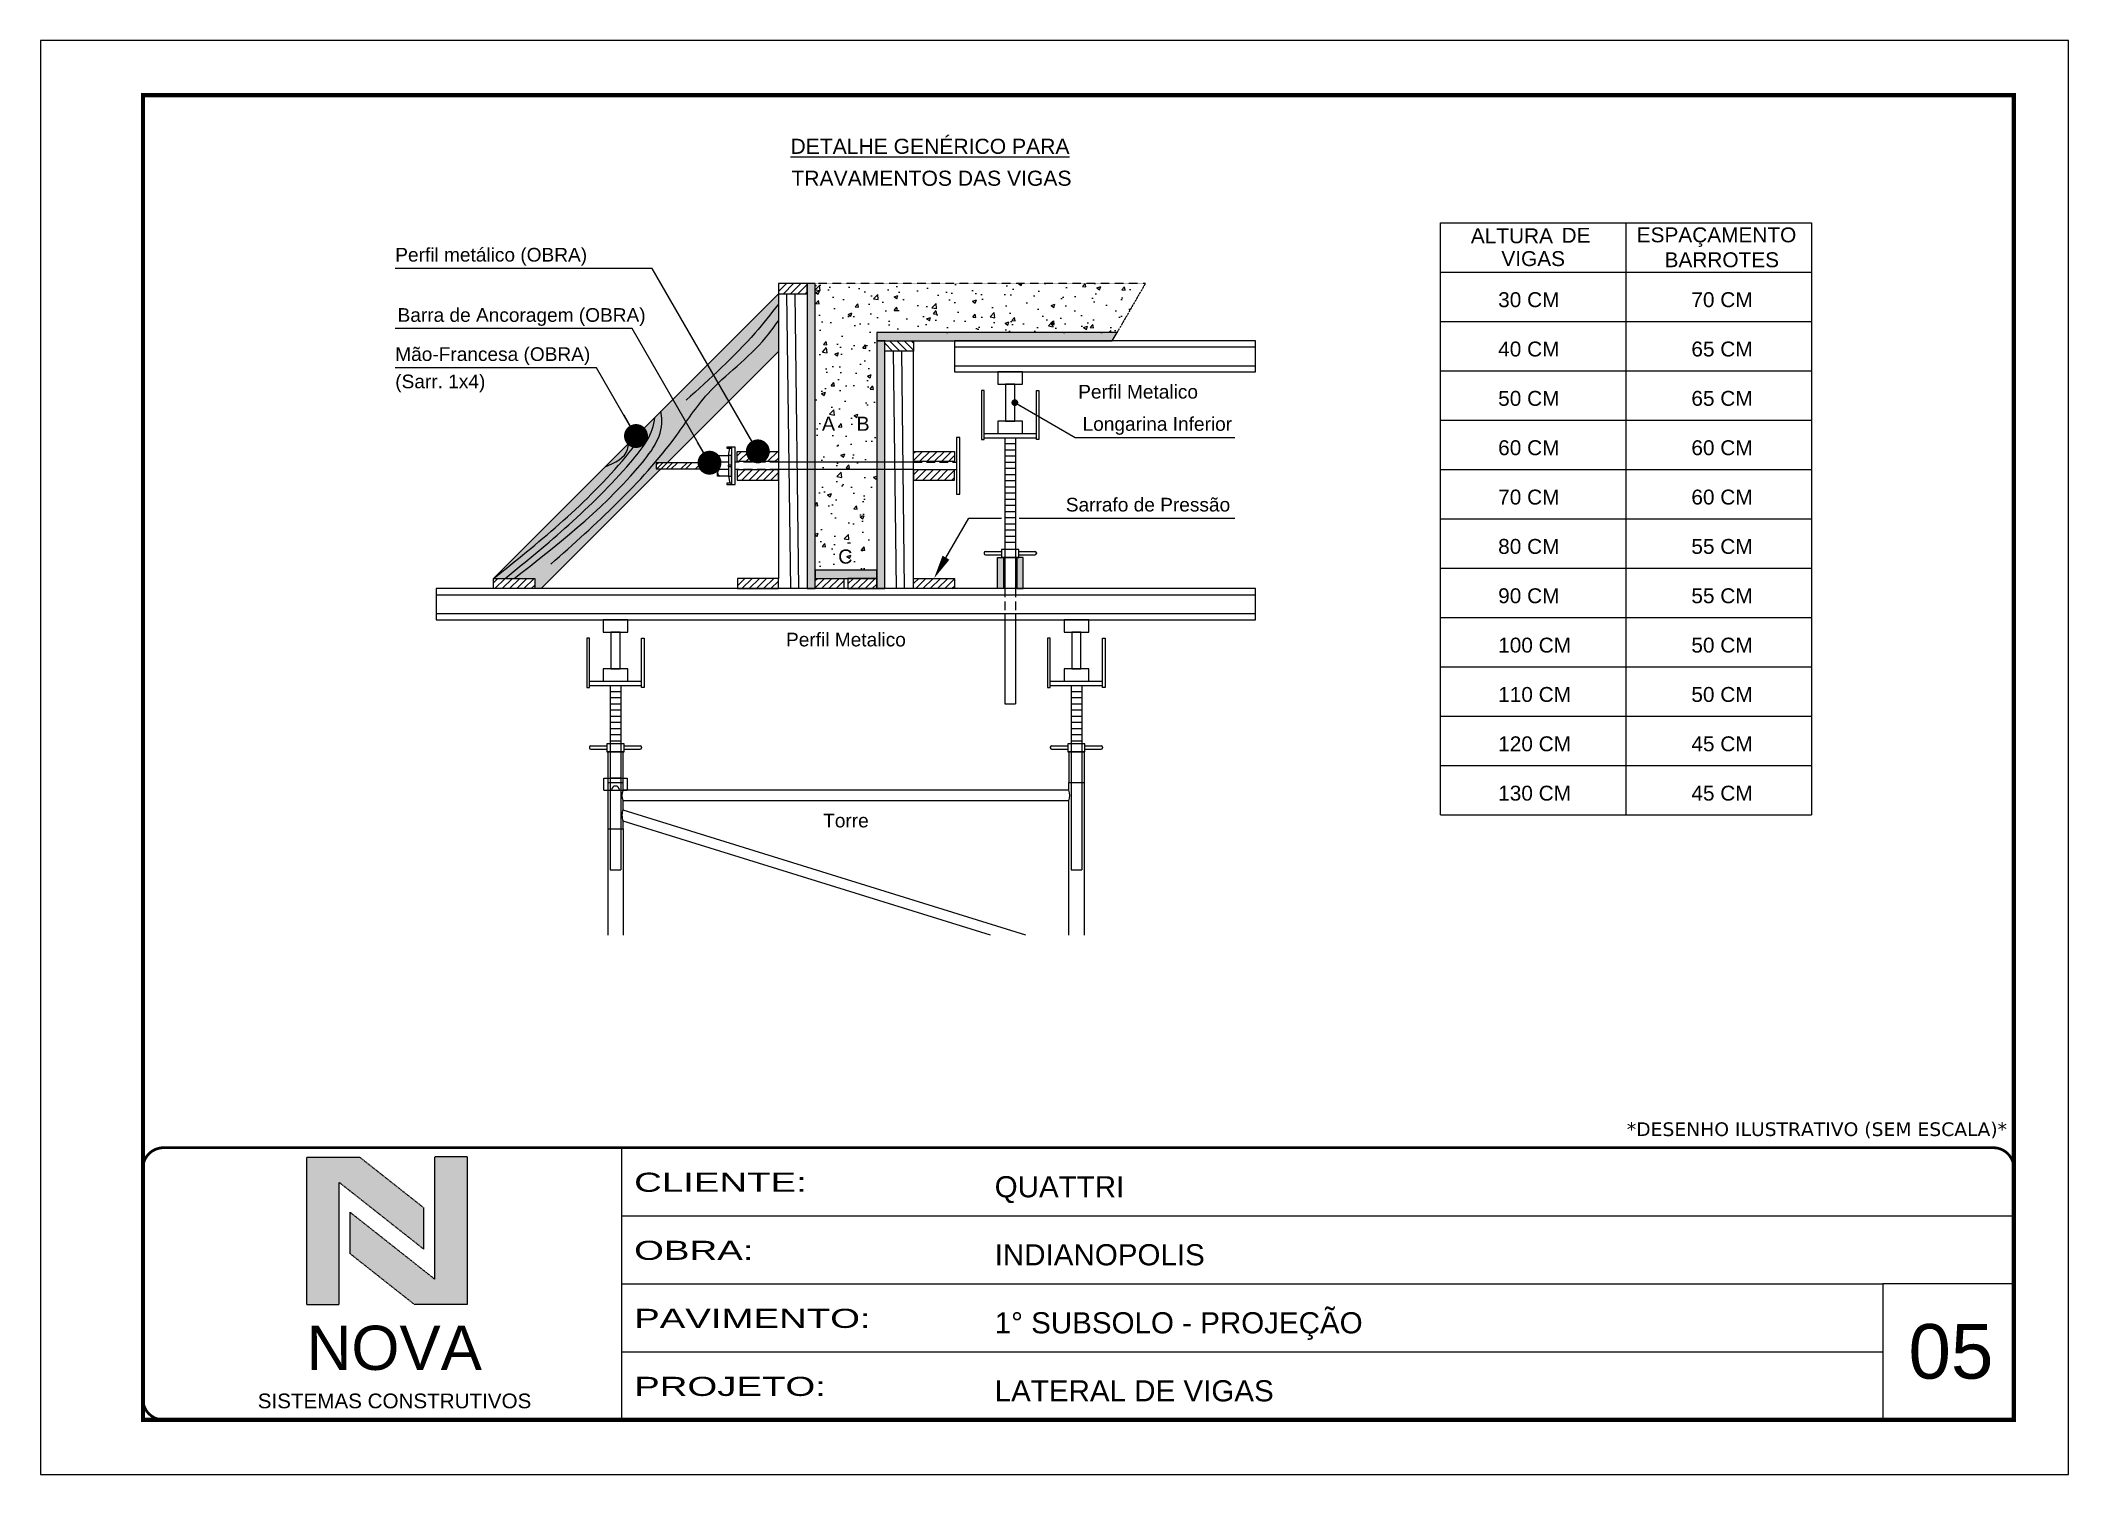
# Model space of a CAD drawing. Header units: millimetres. Extents: x 2921 to 9246, y 316 to 11751.
# Drawn here: x 2921 to 4406, y 8356 to 9406 of the extents above; entities that cross this region are included whole.
import ezdxf
from ezdxf.enums import TextEntityAlignment as Align

# ---------------------------------------------------------------- set-up
doc = ezdxf.new("R2010")
doc.units = ezdxf.units.MM
for name, pattern in [('CONTINUO', [0]), ('DASHED', [0.75, 0.5, -0.25]), ('HIDDEN', [9.524999999999999, 6.35, -3.175])]:
    doc.linetypes.add(name, pattern=pattern)
for name, color, linetype in [('BARRA DE ANCORAGEM', 251, 'Continuous'), ('COTA', 241, 'Continuous'), ('GARFOS', 7, 'Continuous'), ('Hachura', 253, 'Continuous')]:
    doc.layers.add(name, color=color, linetype=linetype)
for name, color, linetype, lineweight in [('CARIMBO', 255, 'Continuous', 9), ('CARIMBO-LEGENDA', 75, 'Continuous', 15), ('CONCRETO', 251, 'Continuous', 25), ('Demarcação 1', 251, 'Continuous', 9), ('Escoras', 2, 'Continuous', 25), ('Folhas', 255, 'Continuous', 9), ('Forcador', 251, 'Continuous', 25), ('Madeira', 126, 'Continuous', 18), ('Perfil Metálico', 224, 'Continuous', 18), ('SARRAFO DE PRESSAO', 251, 'DASHED', 9)]:
    doc.layers.add(name, color=color, linetype=linetype, lineweight=lineweight)
doc.layers.add('Demarcação 2', color=7, linetype='Continuous', lineweight=9, true_color=0xe0e0e0)
doc.styles.add('arial', font='arial.ttf')
doc.styles.get("Standard").update_dxf_attribs({"font": 'arial.ttf'})
doc.styles.add('stylellllll', font='verdana.ttf', dxfattribs={"height": 2})
doc.styles.add('Tecnologia', font='')
doc.styles.get('Tecnologia').set_extended_font_data('Forgotten Futurist')
doc.dimstyles.new('3x', dxfattribs={"dimtxt": 10, "dimasz": 5, "dimexe": 7, "dimexo": 5, "dimgap": 4, "dimtad": 1, "dimdec": 4, "dimlfac": 0.3333333333333333, "dimdsep": 46, "dimtxsty": 'Standard', "dimblk": 'DOT', "dimcen": 0.09, "dimclrd": 1, "dimclre": 1, "dimclrt": 2, "dimadec": 0, "dimazin": 2, "dimtfac": 1, "dimtdec": 4, "dimtmove": 0, "dimatfit": 3, "dimldrblk": 'DOT', "dimfxl": 1, "dimtolj": 1, "dimtzin": 0, "dimlwd": 9, "dimlwe": 9, "dimarcsym": 0})
pattern_1 = [(45, (-1819.613581287844, 14945.51199987069), (-2.651650429449553, 2.651650429449553), [])]

msp = doc.modelspace()

# ---------------------------------------------------------------- texts
at = {"color": 0, "linetype": 'Continuous', "ltscale": 5, "style": 'arial'}
for s, p in [('%%UDETALHE GENÉRICO PARA', (3572.455080845864, 9322.99686658133)), ('TRAVAMENTOS DAS VIGAS', (3573.525809612305, 9299.604562677045))]:
    msp.add_text(s, height=11.0592, dxfattribs=at).set_placement(p, align=Align.CENTER)
at = {"layer": 'CARIMBO', "style": 'arial'}
for s, height, p in [('Perfil metálico (OBRA)', 10, (3180.871650673949, 9244.109552968324)), ('Barra de Ancoragem (OBRA)', 10, (3182.549852941424, 9199.992844961993)), ('Mão-Francesa (OBRA)', 10, (3180.871650673949, 9171.326089090524)), ('Longarina Inferior', 10, (3684.199058705393, 9120.217808244795)), ('Sarrafo de Pressão', 10, (3671.920832838374, 9061.105457589214)), ('05', 40, (4288.990989877746, 8426.09387513294))]:
    msp.add_text(s, height=height, dxfattribs=at).set_placement(p)
msp.add_text('(Sarr. 1x4)', height=10, dxfattribs=at).set_placement((3180.871650673949, 9161.326089090524), align=Align.TOP_LEFT)
for s, p in [('Perfil Metalico', (3724.847571628232, 9148.801813979693)), ('Perfil Metalico', (3510.908019930101, 8967.301813979693)), ('Torre', (3510.90801993077, 8834.776813979684))]:
    msp.add_text(s, height=10, dxfattribs=at).set_placement(p, align=Align.MIDDLE_CENTER)
at = {"layer": 'CARIMBO', "color": 0, "linetype": 'Continuous', "style": 'arial'}
for s, p in [('A', (3498.118055400793, 9125.347377214124)), ('B', (3523.408019930101, 9125.347377214124)), ('C', (3510.448047484393, 9028.097377214131))]:
    msp.add_text(s, height=10.36799999896216, dxfattribs=at).set_placement(p, align=Align.MIDDLE_CENTER)
at = {"layer": 'CARIMBO', "style": 'stylellllll'}
msp.add_text('*DESENHO ILUSTRATIVO (SEM ESCALA)*', height=10, dxfattribs=at).set_placement((4361.130747651861, 8603.768655312628), align=Align.RIGHT)
at = {"layer": 'GARFOS', "color": 2, "ltscale": 1.5}
for s, p in [('ALTURA   ', (3968.526549798704, 9257.516688897873)), ('DE', (4034.917795581923, 9257.901391744892)), ('ESPAÇAMENTO', (4089.974990093271, 9258.211899898592)), ('VIGAS', (3990.883537601423, 9240.822309364785)), ('BARROTES', (4110.383063841762, 9239.97876501574)), ('30 CM', (3988.524613678868, 9210.748439216726)), ('70 CM', (4129.998605397244, 9210.748439216726)), ('40 CM', (3988.524613678868, 9174.612373363083)), ('65 CM', (4129.998605397244, 9174.612373363083)), ('50 CM', (3988.524613678868, 9138.476307509403)), ('65 CM', (4129.998605397244, 9138.476307509403)), ('60 CM', (3988.524613678868, 9102.340241655746)), ('60 CM', (4129.998605397244, 9102.340241655746)), ('70 CM', (3988.524613678868, 9066.204175802088)), ('60 CM', (4129.998605397244, 9066.204175802088)), ('80 CM', (3988.524613678868, 9030.068109948423)), ('55 CM', (4129.998605397244, 9030.068109948423)), ('90 CM', (3988.524613678868, 8993.932044094758)), ('55 CM', (4129.998605397244, 8993.932044094758)), ('100 CM', (3988.524613678868, 8957.795978241085)), ('50 CM', (4129.998605397244, 8957.795978241085)), ('110 CM', (3988.524613678868, 8921.659912387413)), ('50 CM', (4129.998605397244, 8921.659912387413)), ('120 CM', (3988.524613678868, 8885.523846533762)), ('45 CM', (4129.998605397244, 8885.523846533762)), ('130 CM', (3988.524613678868, 8849.38778068009)), ('45 CM', (4129.998605397244, 8849.38778068009))]:
    msp.add_text(s, height=10.91015625, dxfattribs=at).set_placement(p)

# ---------------------------------------------------------------- blocks, each defined once
blk = doc.blocks.new('A$C64660E27')
at = {"layer": 'COTA', "true_color": 0x1a1a1a}
h = blk.add_hatch(color=250, dxfattribs=at)
h.dxf.hatch_style = 1
h.paths.add_polyline_path([(185.3564396852307, -11.62516269201842), (142.3903146435714, -11.62516269201842), (142.3903146435714, -131.6251626920184), (168.790314643571, -131.6251626920184), (168.790314643571, -32.1820159687685), (237.7295587886156, -86.68460309844443), (237.7295587886156, -53.03075862775916)])
at = {"layer": 'COTA'}
h = blk.add_hatch(color=20, dxfattribs=at)
h.dxf.hatch_style = 1
h.paths.add_polyline_path([(273.0095987760888, -11.43335453401073), (246.6095987760882, -11.43335453401073), (246.6095987760882, -111.0683094152686), (177.6703546310446, -56.56572228559264), (177.6703546310446, -90.21956675627769), (230.0434737344285, -131.6251626920186), (273.0095987760888, -131.6251626920185)])
for p, q in [((142.3903146435714, -131.6251626920181), (142.3903146435714, -11.62516269201808)), ((142.3903146435714, -11.62516269201808), (185.3564396852307, -11.62516269201808)), ((185.3564396852307, -11.62516269201808), (237.7295587886156, -53.03075862775881)), ((273.0095987760888, -11.4333545340105), (246.6095987760882, -11.4333545340105)), ((246.6095987760882, -111.0683094152683), (246.6095987760882, -11.4333545340105)), ((273.0095987760888, -11.4333545340105), (273.0095987760888, -131.6251626920183)), ((168.790314643571, -32.18201596876827), (237.7295587886156, -86.68460309844409)), ((168.790314643571, -131.6251626920181), (168.790314643571, -32.18201596876827)), ((246.6095987760882, -111.0683094152683), (177.6703546310446, -56.56572228559241)), ((177.6703546310446, -90.21956675627746), (177.6703546310446, -56.56572228559241)), ((237.7295587886156, -86.68460309844409), (237.7295587886156, -53.03075862775881)), ((230.0434737344285, -131.6251626920183), (177.6703546310446, -90.21956675627746)), ((142.3903146435714, -131.6251626920181), (168.790314643571, -131.6251626920181)), ((273.0095987760888, -131.6251626920183), (230.0434737344285, -131.6251626920184))]:
    blk.add_line(p, q)
at = {"layer": 'CARIMBO-LEGENDA', "color": 7, "linetype": 'Continuous', "ltscale": 100, "style": 'arial'}
blk.add_text('NOVA', height=36, dxfattribs=at).set_placement((142.3903146435714, -184.8108738693198))
at = {"layer": 'CARIMBO-LEGENDA', "color": 7, "linetype": 'Continuous', "style": 'arial'}
blk.add_text('SISTEMAS CONSTRUTIVOS', height=12, dxfattribs=at).set_placement((102.5111235428867, -216.0299704607716))
blk = doc.blocks.new('9999999999')
at = {"color": 30, "linetype": 'CONTINUO'}
for p, q in [((98564.56196592061, 34230.20511460536), (98564.56196592061, 34429.44862801625)), ((98564.56196592061, 34379.63774966353), (99583.97835781069, 34379.63774966353)), ((98564.56196592061, 34329.8268713108), (99487.97835781069, 34329.8268713108)), ((99583.97835781069, 34329.8268713108), (99487.97835781069, 34329.8268713108)), ((99487.97835781069, 34329.8268713108), (99487.97835781069, 34230.20511460536)), ((98564.56196592063, 34280.01599295808), (99487.97835781069, 34280.01599295808))]:
    blk.add_line(p, q, dxfattribs=at)
at = {"color": 30, "linetype": 'CONTINUO', "const_width": 2}
blk.add_lwpolyline([(99583.97835781069, 34230.20511460536), (99583.97835781069, 34414.44862801625, 0.4142135623730951), (99568.97835781069, 34429.44862801625), (98228.97835781069, 34429.44862801625, 0.4142135623730951), (98213.97835781069, 34414.44862801625), (98213.97835781069, 34245.20511460536, 0.4142135623730951), (98228.97835781069, 34230.20511460536), (99583.97835781069, 34230.20511460536)], format="xyb", dxfattribs=at)
at = {"layer": 'Folhas'}
blk.add_lwpolyline([(98138.97835781069, 34190.20511460536), (99623.97835781069, 34190.20511460536), (99623.97835781069, 35240.20511460536), (98138.97835781069, 35240.20511460536)], close=True, dxfattribs=at)
at = {"layer": 'Folhas', "color": 30, "const_width": 3}
blk.add_lwpolyline([(98213.97835781069, 34230.20511460536), (99583.97835781069, 34230.20511460536), (99583.97835781069, 35200.20511460536), (98213.97835781069, 35200.20511460536)], close=True, dxfattribs=at)
at = {"xscale": 0.9, "yscale": 0.9, "zscale": 0.9}
blk.add_blockref('A$C64660E27', (98205.76639718183, 34433.07127629759), dxfattribs=at)
at = {"color": 7, "linetype": 'Continuous', "ltscale": 5, "style": 'arial'}
for s, p in [('QUATTRI', (98837.6812528586, 34393.12953067552)), ('INDIANOPOLIS', (98837.6812528586, 34343.3186523228)), ('1° SUBSOLO - PROJEÇÃO', (98837.6812528586, 34293.50777397008)), ('LATERAL DE VIGAS', (98837.6812528586, 34243.69689561735))]:
    blk.add_text(s, height=15.48288, dxfattribs=at).set_placement(p)
at = {"layer": 'Folhas', "color": 7, "style": 'Tecnologia', "width": 1.5}
for s, p in [('CLIENTE:', (98573.65419061291, 34397.16605924374)), ('OBRA:', (98573.65419061291, 34347.31415840245)), ('PAVIMENTO:', (98573.65419061291, 34297.50328004972)), ('PROJETO:', (98573.65419061291, 34247.692401697))]:
    blk.add_text(s, height=14, dxfattribs=at).set_placement(p)
blk = doc.blocks.new('HT20CT')
at = {"layer": 'Forcador'}
for points in [[(-4, 16), (-4, 20), (4, 20), (4, 16)], [(-1.5, 4), (-1.5, 16), (1.5, 16), (1.5, 4)], [(-4, 0), (-4, 4), (4, 4), (4, 0)]]:
    blk.add_lwpolyline(points, close=True, dxfattribs=at)
blk = doc.blocks.new('_Dot')
at = {"color": 0, "linetype": 'ByBlock', "lineweight": -2}
blk.add_line((-0.5, 0), (-1, 0), dxfattribs=at)
at = {"color": 0, "linetype": 'ByBlock', "const_width": 0.5}
blk.add_lwpolyline([(-0.25, 0, 1), (0.25, 0, 1)], format="xyb", close=True, dxfattribs=at)

# ---------------------------------------------------------------- hatches: boundary and pattern name
at = {"layer": 'CONCRETO', "linetype": 'DASHED', "ltscale": 0.3}
h = msp.add_hatch(dxfattribs=at)
h.set_pattern_fill('AR-CONC', color=256, scale=4, style=0)
h.set_pattern_definition([(49.99999999999999, (-45178.60787328629, 1275.170584377558), (28.69040730403014, -2.510085399303804), [3, -33]), (355, (-45178.60787328629, 1275.170584377558), (-5.55005334452, 30.08768534800047), [2.4, -26.4]), (100.4514, (-45176.21700608631, 1274.961410777558), (23.14037526856086, 27.57758168243814), [2.549607599999974, -28.04568447999979]), (46.18420000000002, (-45178.60787328629, 1283.170584377558), (42.68964194502578, -6.620760573160723), [4.499999999999966, -49.49999999999973]), (96.63559999999998, (-45175.05040348629, 1282.618852097557), (37.38650822194813, 38.96471483601767), [3.824411519999983, -42.06851999999973]), (351.1842, (-45178.60787328629, 1283.170584377558), (37.38647780534509, 38.96474403701298), [3.6, -39.6]), (21, (-45174.60787328629, 1281.170584377558), (23.87628208473847, -16.10475562661355), [3, -33]), (326.0000000000001, (-45174.60787328629, 1281.170584377558), (9.732613276863269, 29.00600180187412), [2.4, -26.4]), (71.4514, (-45172.61818396631, 1279.828520137557), (33.6089051432596, 12.9012198683981), [2.5496076, -28.04568448]), (37.50000000000001, (-45178.60787328629, 1275.170584377558), (0.4863942126916267, 13.31575415325246), [0, -26.08, 0, -26.8, 0, -26.5]), (7.499999999999999, (-45178.60787328629, 1275.170584377558), (10.52278149768594, 15.77646847529441), [0, -15.28, 0, -25.48, 0, -10.1]), (327.5, (-45187.52787328627, 1275.170584377558), (21.35289744689636, -0.902194869375192), [0, -10, 0, -31.2, 0, -41.4]), (317.5, (-45191.52787328627, 1275.170584377558), (23.32744677369545, 4.004199293292706), [0, -13, 0, -20.72, 0, -29.4])])
h.paths.add_polyline_path([(3488.408019930101, 9228.097377214117), (3488.408019930101, 9018.097377214131), (3533.408019930101, 9018.097377214131), (3533.40801993013, 9192.097377214124), (3709.402074164978, 9192.09737721411), (3730.186683855782, 9228.097377214117)])
h.paths.add_polyline_path([(3515.985635210533, 9117.571377214905), (3530.830404649669, 9117.571377214905), (3530.830404649669, 9133.123377213344), (3515.985635210533, 9133.123377213344)], flags=24)
h.paths.add_polyline_path([(3490.674453764432, 9117.571377214905), (3505.561657037184, 9117.571377214905), (3505.561657037184, 9133.123377213344), (3490.674453764432, 9133.123377213344)], flags=24)
h.paths.add_polyline_path([(3502.537673678924, 9020.056165755183), (3518.358421289891, 9020.056165755183), (3518.358421289891, 9036.13858867308), (3502.537673678924, 9036.13858867308)], flags=24)
at = {"layer": 'Demarcação 1'}
for points in [[(3488.408019930101, 9228.097377214117), (3482.408019930101, 9228.097377214117), (3482.408019930101, 9004.597377214131), (3488.408019930101, 9004.597377214131)], [(3709.402074164978, 9192.09737721411), (3533.40801993013, 9192.09737721411), (3533.40801993013, 9186.097377214124), (3705.937972549849, 9186.097377214124)], [(3539.408019930101, 9186.097377214124), (3533.408019930101, 9186.097377214124), (3533.408019930101, 9004.597377214131), (3539.408019930101, 9004.597377214131)], [(3533.408019930101, 9018.097377214131), (3488.408019930101, 9018.097377214131), (3488.408019930101, 9012.097377214131), (3533.408019930101, 9012.097377214131)]]:
    msp.add_hatch(color=256, dxfattribs=at).paths.add_polyline_path(points)
at = {"layer": 'Demarcação 2'}
msp.add_hatch(color=256, dxfattribs=at).paths.add_polyline_path([(3461.40801993013, 9178.170970342924), (3461.40801993013, 9220.597377214117), (3252.924933434353, 9012.11429071837), (3282.992587451596, 9012.11429071837), (3282.992587451596, 9004.597377214131), (3287.834426801308, 9004.597377214131), (3375.625176417647, 9092.388126830463), (3371.951725943718, 9092.388126830463), (3371.951725943718, 9096.806627597858), (3380.043677185056, 9096.806627597858)])
at = {"layer": 'Hachura'}
h = msp.add_hatch(dxfattribs=at)
h.set_pattern_fill('ANSI31', color=256, scale=30, style=0)
h.set_pattern_definition(pattern_1)
h.paths.add_polyline_path([(3461.40801993013, 9228.097377214117), (3482.408019930101, 9228.097377214117), (3482.408019930101, 9220.597377214117), (3461.40801993013, 9220.597377214117)])
h = msp.add_hatch(dxfattribs=at)
h.set_pattern_fill('ANSI31', color=256, scale=30, style=0)
h.set_pattern_definition([(135, (11022.29745908187, 13501.20705749128), (2.651650429449553, 2.651650429449553), [])])
h.paths.add_polyline_path([(3539.408019930101, 9186.097377214124), (3560.408019930101, 9186.097377214124), (3560.408019930101, 9178.597377214124), (3539.408019930101, 9178.597377214124)])
h = msp.add_hatch(dxfattribs=at)
h.set_pattern_fill('ANSI31', color=256, scale=30, style=0)
h.set_pattern_definition(pattern_1)
h.paths.add_polyline_path([(3461.40801993013, 9097.604142615864), (3461.40801993013, 9105.121056120102), (3431.340365912887, 9105.121056120102), (3431.340365912887, 9097.604142615864)])
h = msp.add_hatch(dxfattribs=at)
h.set_pattern_fill('ANSI31', color=256, scale=30, style=0)
h.set_pattern_definition(pattern_1)
h.paths.add_polyline_path([(3590.475673947314, 9097.604142615872), (3590.475673947314, 9105.12105612011), (3560.408019930072, 9105.12105612011), (3560.408019930072, 9097.604142615872)])
h = msp.add_hatch(dxfattribs=at)
h.set_pattern_fill('ANSI32', color=256, scale=20, angle=90, style=0)
h.set_pattern_definition([(45.00000000000001, (12028.47939843056, 120.2678657936722), (5.303300858899107, -5.303300858899106), []), (45.00000000000001, (12028.47939843056, 123.8033996936738), (5.303300858899107, -5.303300858899106), [])])
h.paths.add_polyline_path([(3371.951725943718, 9092.388126830463), (3371.951725943718, 9096.806627597865), (3416.951725943776, 9096.806627597865), (3416.951725943776, 9092.388126830463)])
h = msp.add_hatch(dxfattribs=at)
h.set_pattern_fill('ANSI31', color=256, scale=30, style=0)
h.set_pattern_definition(pattern_1)
h.paths.add_polyline_path([(3431.340365912887, 9084.073698308139), (3461.40801993013, 9084.073698308139), (3461.40801993013, 9091.590611812377), (3431.340365912887, 9091.590611812377)])
h = msp.add_hatch(dxfattribs=at)
h.set_pattern_fill('ANSI31', color=256, scale=30, style=0)
h.set_pattern_definition(pattern_1)
h.paths.add_polyline_path([(3560.408019930072, 9084.073698308146), (3590.475673947314, 9084.073698308146), (3590.475673947314, 9091.590611812384), (3560.408019930072, 9091.590611812384)])
h = msp.add_hatch(dxfattribs=at)
h.set_pattern_fill('ANSI31', color=256, scale=30, style=0)
h.set_pattern_definition([(45, (-1998.029013766378, 14852.50523446895), (-2.651650429449553, 2.651650429449553), [])])
h.paths.add_polyline_path([(3282.992587451596, 9004.597377214131), (3282.992587451596, 9012.11429071837), (3252.924933434353, 9012.11429071837), (3252.924933434353, 9004.597377214131)])
h = msp.add_hatch(dxfattribs=at)
h.set_pattern_fill('ANSI31', color=256, scale=30, style=0)
h.set_pattern_definition(pattern_1)
h.paths.add_polyline_path([(3431.40801993013, 9004.597377214131), (3461.40801993013, 9004.597377214131), (3461.40801993013, 9012.097377214131), (3431.40801993013, 9012.097377214131)])
h = msp.add_hatch(dxfattribs=at)
h.set_pattern_fill('ANSI31', color=256, scale=30, style=0)
h.set_pattern_definition(pattern_1)
h.paths.add_polyline_path([(3488.408019930101, 9012.097377214131), (3509.408019930072, 9012.097377214131), (3509.408019930072, 9004.597377214131), (3488.408019930101, 9004.597377214131)])
h = msp.add_hatch(dxfattribs=at)
h.set_pattern_fill('ANSI31', color=256, scale=30, style=0)
h.set_pattern_definition(pattern_1)
h.paths.add_polyline_path([(3533.408019930101, 9004.597377214131), (3533.408019930101, 9012.097377214131), (3512.40801993013, 9012.097377214131), (3512.40801993013, 9004.597377214131)])
h = msp.add_hatch(dxfattribs=at)
h.set_pattern_fill('ANSI31', color=256, scale=30, style=0)
h.set_pattern_definition(pattern_1)
h.paths.add_polyline_path([(3590.408019930072, 9012.097377214131), (3560.408019930072, 9012.097377214131), (3560.408019930072, 9004.597377214131), (3590.408019930072, 9004.597377214131)])
at = {"layer": 'Perfil Metálico'}
for points in [[(3621.768503354984, 9004.597377214131), (3626.268503354984, 9004.597377214131), (3626.268503354984, 9027.397377214134), (3621.768503354984, 9027.397377214134)], [(3636.143503354984, 9004.597377214131), (3640.643503354984, 9004.597377214131), (3640.643503354984, 9027.397377214134), (3636.143503354984, 9027.397377214134)]]:
    msp.add_hatch(color=256, dxfattribs=at).paths.add_polyline_path(points)

# ---------------------------------------------------------------- linework, layer by layer
for points in [[(3488.408019930101, 9228.097377214117), (3482.408019930101, 9228.097377214117), (3482.408019930101, 9004.597377214131), (3488.408019930101, 9004.597377214131)], [(3709.402074164978, 9192.09737721411), (3533.40801993013, 9192.09737721411), (3533.40801993013, 9186.097377214124), (3705.937972549849, 9186.097377214124)], [(3539.408019930101, 9186.097377214124), (3533.408019930101, 9186.097377214124), (3533.408019930101, 9004.597377214131), (3539.408019930101, 9004.597377214131)], [(3533.408019930101, 9018.097377214131), (3488.408019930101, 9018.097377214131), (3488.408019930101, 9012.097377214131), (3533.408019930101, 9012.097377214131)]]:
    msp.add_lwpolyline(points, close=True)
at = {"layer": 'BARRA DE ANCORAGEM'}
for p, q in [((3424.836108231486, 9102.108828518709), (3426.000253873475, 9107.411029439589)), ((3427.165124927362, 9108.294729593066), (3427.165124927362, 9080.900024835226)), ((3560.399650612444, 9097.26092175465), (3461.40801993013, 9097.260921754643)), ((3560.399650612444, 9091.933832673605), (3461.40801993013, 9091.933832673605)), ((3424.836108231486, 9087.085925909576), (3426.000253873475, 9081.783724988703))]:
    msp.add_line(p, q, dxfattribs=at)
at = {"layer": 'BARRA DE ANCORAGEM', "linetype": 'HIDDEN'}
for p, q in [((3461.40801993013, 9097.260921754643), (3429.840365912887, 9097.260921754643)), ((3461.40801993013, 9091.933832673605), (3429.840365912887, 9091.933832673605)), ((3560.399650612444, 9097.26092175465), (3591.975673947314, 9097.26092175465)), ((3560.399650612444, 9091.933832673605), (3591.975673947314, 9091.933832673605))]:
    msp.add_line(p, q, dxfattribs=at)
at = {"layer": 'BARRA DE ANCORAGEM', "flags": 128}
for points in [[(3427.165124927304, 9108.29472959308), (3423.60618378825, 9108.294729593015), (3423.60618378825, 9107.411029439589), (3427.165124927304, 9107.411029439589)], [(3429.840365912887, 9080.900024835204), (3429.840365912887, 9108.29472959308), (3427.165124927304, 9108.29472959308), (3427.165124927304, 9080.900024835204)], [(3594.375493396021, 9073.794907025245), (3594.375493396021, 9115.399847403025), (3591.975673947314, 9115.39984740301), (3591.975673947314, 9073.794907025245)], [(3416.951725943776, 9096.806627597865), (3371.951725943718, 9096.806627597858), (3371.951725943718, 9092.388126830463), (3416.951725943776, 9092.388126830463)], [(3427.165124927304, 9102.108828518709), (3424.836108231486, 9102.108828518709), (3424.836108231486, 9087.085925909576), (3427.165124927304, 9087.085925909576)], [(3427.165124927304, 9081.783724988696), (3423.60618378825, 9081.783724988696), (3423.60618378825, 9080.900024835204), (3427.165124927304, 9080.900024835204)]]:
    msp.add_lwpolyline(points, close=True, dxfattribs=at)
for points in [[(3424.836108231486, 9097.248477674579), (3418.719126250688, 9097.248477674579, -0.7297960342994486), (3418.719126250688, 9102.108828518709, -0.7297960342994486)], [(3424.836108231486, 9091.946276753699), (3418.719126250688, 9091.946276753699, -0.6666666666662623), (3418.719126250688, 9097.248477674579, -0.6666666666662623)]]:
    msp.add_lwpolyline(points, format="xyb", dxfattribs=at)
for points in [[(3424.836108231486, 9087.085925909576), (3416.951725943718, 9087.085925909576), (3416.951725943718, 9102.108828518709), (3424.836108231486, 9102.108828518709)], [(3424.836108231486, 9094.155527137433), (3427.165124927304, 9094.155527137433), (3427.165124927304, 9095.039227290896), (3424.836108231486, 9095.039227290896), (3424.836108231486, 9094.155527137433), (3424.836108231486, 9095.039227290896)]]:
    msp.add_lwpolyline(points, dxfattribs=at)
at = {"layer": 'BARRA DE ANCORAGEM'}
msp.add_arc((3419.497328972333, 9089.516101331656), 2.551735107341757, 107.7563605991639, 252.2436393992519, dxfattribs=at)
at = {"layer": 'CONCRETO', "linetype": 'DASHED', "ltscale": 0.3}
for p, q in [((3730.186683855811, 9228.097377214117), (3488.408019930101, 9228.097377214117)), ((3730.186683855811, 9228.097377214124), (3709.402074164978, 9192.09737721411))]:
    msp.add_line(p, q, dxfattribs=at)
at = {"layer": 'Escoras'}
for p, q in [((3636.831003354984, 9027.397377214134), (3625.581003354984, 9027.397377214134)), ((3336.533019930712, 8885.047377214289), (3336.533019930712, 8750.953190299117)), ((3347.783019930101, 8885.047377214289), (3336.533019930101, 8885.047377214289)), ((3347.783019930101, 8862.547377214289), (3347.783019930101, 8885.047377214289)), ((3685.283019930101, 8885.047377214121), (3674.033019930101, 8885.047377214121)), ((3674.033019930101, 8885.047377214121), (3674.033019930101, 8862.547377214121)), ((3685.283019930712, 8885.047377214121), (3685.283019930712, 8750.953190299117)), ((3333.720519930101, 8865.922377214296), (3350.595519930101, 8865.922377214296)), ((3333.720519930101, 8857.147377214302), (3333.720519930101, 8865.922377214296)), ((3346.095519930101, 8865.89992244531), (3338.220519930101, 8865.89992244531)), ((3350.595519930101, 8865.922377214296), (3350.595519930101, 8857.147377214287)), ((3333.720519930101, 8857.147377214302), (3339.233019930083, 8857.147377214302)), ((3336.533019930101, 8862.547377214121), (3347.783019930101, 8862.547377214121)), ((3346.095519930101, 8856.866922445299), (3338.220519930101, 8856.866922445299)), ((3345.083019930089, 8857.147377214302), (3350.595519930101, 8857.147377214302)), ((3347.783019930101, 8856.922377214121), (3347.783019930101, 8862.547377214121)), ((3674.033019930101, 8856.922377214121), (3347.783019930101, 8856.922377214121)), ((3674.033019930101, 8862.547377214121), (3685.283019930101, 8862.547377214121)), ((3674.033019930101, 8856.922377214121), (3674.033019930101, 8862.547377214121)), ((3674.03301993141, 8849.272377214113), (3347.783019930101, 8849.272377214113)), ((3347.783019929198, 8842.917170509443), (3347.783019930101, 8849.272377214113)), ((3642.549073839595, 8750.953190299124), (3347.783019930101, 8842.43231048203)), ((3674.033019930101, 8750.953190299117), (3674.033019930101, 8849.272377213974)), ((3336.533019930101, 8828.797377214121), (3347.783019930101, 8828.797377214121)), ((3616.7392888745, 8750.953190299124), (3347.783019930101, 8834.422377216646)), ((3347.783019930101, 8828.797377214121), (3347.783019930101, 8834.422377216646)), ((3347.783019930101, 8828.797377214121), (3347.783019930101, 8750.953190299117))]:
    msp.add_line(p, q, dxfattribs=at)
for centre, radius, start, end in [((3342.158019930101, 8857.147377214302), 2.925, 0, 180), ((3355.352628675673, 8853.097377215245), 8.481132092454251, 153.192067612799, 206.8079323885992), ((3666.463411184528, 8853.097377215245), 8.481132092454251, 333.1920676114008, 26.80793238720096), ((3357.19458723808, 8838.669773864642), 10.32559816562314, 155.7105643702979, 204.2894356477765)]:
    msp.add_arc(centre, radius, start, end, dxfattribs=at)
at = {"layer": 'Forcador', "linetype": 'Continuous'}
for p, q in [((3612.081003354984, 9118.297398981356), (3650.331003354984, 9118.297398981356)), ((3612.081003354984, 9115.147398981362), (3650.331003354984, 9115.147398981362)), ((3627.268503354984, 9115.147398981362), (3627.268503354984, 9004.597377214131)), ((3635.143503354984, 9115.147398981362), (3635.143503354984, 9004.597377214131)), ((3612.081003354984, 9030.772377214142), (3612.081003354984, 9030.322377214137)), ((3613.093503354996, 9031.784877214139), (3624.906003354996, 9031.784877214139)), ((3613.093503354996, 9029.309877214147), (3624.906003354996, 9029.309877214133)), ((3637.506003355002, 9031.784877214139), (3649.318503355002, 9031.784877214139)), ((3637.506003355002, 9029.309877214133), (3649.318503355002, 9029.309877214133)), ((3650.331003354984, 9030.772377214142), (3650.331003354984, 9030.322377214137)), ((3627.268503354984, 8981.797377214129), (3627.268503354984, 8920.147398981362)), ((3635.143503354984, 8981.797377214129), (3635.143503354984, 8920.147398981362)), ((3323.033019930101, 8936.797398981531), (3361.283019930101, 8936.797398981531)), ((3323.033019930101, 8933.647398981522), (3361.283019930101, 8933.647398981522)), ((3338.220519930101, 8933.647398981522), (3338.220519930101, 8798.647398981522)), ((3346.095519930101, 8933.647398981522), (3346.095519930101, 8798.647398981522)), ((3660.533019930101, 8936.79739898137), (3698.783019930101, 8936.79739898137)), ((3660.533019930101, 8933.64739898137), (3698.783019930101, 8933.64739898137)), ((3675.720519930101, 8933.64739898137), (3675.720519930101, 8798.64739898137)), ((3683.595519930101, 8933.64739898137), (3683.595519930101, 8798.64739898137)), ((3627.268503354984, 8920.147398981362), (3635.143503354984, 8920.147398981362)), ((3323.033019930101, 8888.422377214296), (3323.033019930101, 8887.972377214292)), ((3324.045519930083, 8889.4348772143), (3335.858019930083, 8889.4348772143)), ((3324.045519930083, 8886.959877214302), (3335.858019930083, 8886.959877214287)), ((3348.458019930118, 8889.4348772143), (3360.270519930118, 8889.4348772143)), ((3348.458019930118, 8886.959877214287), (3360.270519930118, 8886.959877214287)), ((3361.283019930101, 8888.422377214296), (3361.283019930101, 8887.972377214292)), ((3660.533019930101, 8888.422377214136), (3660.533019930101, 8887.972377214131)), ((3661.545519930083, 8889.434877214126), (3673.358019930083, 8889.434877214126)), ((3661.545519930083, 8886.959877214134), (3673.358019930083, 8886.959877214127)), ((3685.958019930118, 8889.434877214126), (3697.770519930118, 8889.434877214126)), ((3685.958019930118, 8886.959877214127), (3697.770519930118, 8886.959877214127)), ((3698.783019930101, 8888.422377214136), (3698.783019930101, 8887.972377214131)), ((3338.220519930101, 8798.647398981522), (3346.095519930101, 8798.647398981522)), ((3675.720519930101, 8798.64739898137), (3683.595519930101, 8798.64739898137))]:
    msp.add_line(p, q, dxfattribs=at)
at = {"layer": 'Forcador', "linetype": 'HIDDEN'}
for p, q in [((3627.268503354984, 9004.597377214131), (3627.268503354984, 8981.797377214129)), ((3635.143503354984, 9004.597377214131), (3635.143503354984, 8981.797377214129))]:
    msp.add_line(p, q, dxfattribs=at)
at = {"layer": 'Forcador', "linetype": 'Continuous'}
for points in [[(3610.168503355007, 9149.797398981356), (3610.168503355007, 9113.797398981356), (3612.081003354984, 9113.797398981356), (3612.081003354984, 9149.797398981356)], [(3652.24350335499, 9149.797398981356), (3652.24350335499, 9113.797398981356), (3650.331003354984, 9113.797398981356), (3650.331003354984, 9149.797398981356)], [(3624.906003354996, 9033.247377214147), (3624.906003354996, 9027.397377214142), (3637.506003355002, 9027.397377214142), (3637.506003355002, 9033.247377214147)], [(3321.120519930095, 8968.297398981531), (3321.120519930095, 8932.297398981531), (3323.033019930101, 8932.297398981531), (3323.033019930101, 8968.297398981531)], [(3363.195519930106, 8968.297398981531), (3363.195519930106, 8932.297398981531), (3361.283019930101, 8932.297398981531), (3361.283019930101, 8968.297398981531)], [(3658.620519930095, 8968.29739898137), (3658.620519930095, 8932.29739898137), (3660.533019930101, 8932.29739898137), (3660.533019930101, 8968.29739898137)], [(3700.695519930106, 8968.29739898137), (3700.695519930106, 8932.29739898137), (3698.783019930101, 8932.29739898137), (3698.783019930101, 8968.29739898137)], [(3335.858019930083, 8890.897377214302), (3335.858019930083, 8885.047377214296), (3348.458019930118, 8885.047377214296), (3348.458019930118, 8890.897377214302)], [(3673.358019930083, 8890.897377214134), (3673.358019930083, 8885.047377214136), (3685.958019930118, 8885.047377214136), (3685.958019930118, 8890.897377214134)]]:
    msp.add_lwpolyline(points, close=True, dxfattribs=at)
for centre, start, end in [((3613.093503354996, 9030.772377214142), 90, 180), ((3613.093503354996, 9030.322377214137), 180, 270), ((3649.318503355002, 9030.772377214142), 0, 90), ((3649.318503355002, 9030.322377214137), 270, 0), ((3324.045519930083, 8888.422377214296), 90, 180), ((3324.045519930083, 8887.972377214292), 180, 270), ((3360.270519930118, 8888.422377214296), 0, 90), ((3360.270519930118, 8887.972377214292), 270, 0), ((3661.545519930083, 8888.422377214136), 90, 180), ((3661.545519930083, 8887.972377214131), 180, 270), ((3697.770519930118, 8888.422377214136), 0, 90), ((3697.770519930118, 8887.972377214131), 270, 0)]:
    msp.add_arc(centre, 1.0125, start, end, dxfattribs=at)
at = {"layer": 'GARFOS', "color": 2, "ltscale": 1.5}
for p, q in [((3946.329412377154, 8838.851514294716), (3946.329412377154, 9272.484304538697)), ((3946.329412377154, 9272.484304538697), (4217.870652284362, 9272.484304538697)), ((4082.100032330729, 9272.484304538697), (4082.100032330729, 8838.851514294716)), ((4217.870652284362, 9272.484304538697), (4217.870652284362, 8838.851514294716)), ((3946.329412377154, 9236.348238685025), (4217.870652284362, 9236.348238685025)), ((3946.329412377154, 9236.348238685025), (4217.870652284362, 9236.348238685025)), ((3946.329412377154, 9200.212172831381), (4217.870652284362, 9200.212172831381)), ((3946.329412377154, 9164.076106977702), (4217.870652284362, 9164.076106977702)), ((3946.329412377154, 9127.940041124044), (4217.870652284362, 9127.940041124044)), ((3946.329412377154, 9091.803975270372), (4217.870652284362, 9091.803975270372)), ((3946.329412377154, 9055.667909416721), (4217.870652284362, 9055.667909416721)), ((3946.329412377154, 9019.531843563056), (4217.870652284362, 9019.531843563056)), ((3946.329412377154, 8983.395777709384), (4217.870652284362, 8983.395777709384)), ((3946.329412377154, 8947.259711855711), (4217.870652284362, 8947.259711855711)), ((3946.329412377154, 8911.12364600204), (4217.870652284362, 8911.12364600204)), ((3946.329412377154, 8874.987580148367), (4217.870652284362, 8874.987580148367)), ((3946.329412377154, 8838.851514294716), (4217.870652284362, 8838.851514294716))]:
    msp.add_line(p, q, dxfattribs=at)
at = {"layer": 'Hachura'}
for p, q in [((3470.433052066777, 9004.597377214131), (3467.731475637474, 9220.597377214117)), ((3476.433052066777, 9004.597377214131), (3473.731475637474, 9220.597377214117)), ((3547.907745538867, 9004.597377214131), (3545.731475637474, 9178.597377214124)), ((3553.907745538867, 9004.597377214131), (3551.731475637474, 9178.597377214124)), ((3635.143503354984, 9110.630922445134), (3627.268503354984, 9110.630922445134)), ((3635.143503354984, 9106.114422445136), (3627.268503354984, 9106.114422445136)), ((3635.143503354984, 9101.597922445138), (3627.268503354984, 9101.597922445138)), ((3635.143503354984, 9097.08142244514), (3627.268503354984, 9097.08142244514)), ((3635.143503354984, 9092.564922445143), (3627.268503354984, 9092.564922445143)), ((3635.143503354984, 9088.048422445145), (3627.268503354984, 9088.048422445145)), ((3635.143503354984, 9083.531922445147), (3627.268503354984, 9083.531922445147)), ((3635.143503354984, 9079.015422445149), (3627.268503354984, 9079.015422445149)), ((3635.143503354984, 9074.498922445151), (3627.268503354984, 9074.498922445151)), ((3635.143503354984, 9069.982422445153), (3627.268503354984, 9069.982422445153)), ((3635.143503354984, 9065.465922445155), (3627.268503354984, 9065.465922445155)), ((3635.143503354984, 9060.949422445157), (3627.268503354984, 9060.949422445157)), ((3635.143503354984, 9056.43292244516), (3627.268503354984, 9056.43292244516)), ((3635.143503354984, 9051.916422445162), (3627.268503354984, 9051.916422445162)), ((3635.143503354984, 9047.399922445164), (3627.268503354984, 9047.399922445164)), ((3635.143503354984, 9042.883422445166), (3627.268503354984, 9042.883422445166)), ((3635.143503354984, 9038.366922445168), (3627.268503354984, 9038.366922445168)), ((3346.095519930101, 8929.130922445302), (3338.220519930101, 8929.130922445302)), ((3683.595519930101, 8929.130922445149), (3675.720519930101, 8929.130922445149)), ((3346.095519930101, 8924.614422445304), (3338.220519930101, 8924.614422445304)), ((3346.095519930101, 8920.097922445306), (3338.220519930101, 8920.097922445306)), ((3346.095519930101, 8915.581422445308), (3338.220519930101, 8915.581422445308)), ((3346.095519930101, 8911.06492244531), (3338.220519930101, 8911.06492244531)), ((3683.595519930101, 8924.614422445151), (3675.720519930101, 8924.614422445151)), ((3683.595519930101, 8920.097922445153), (3675.720519930101, 8920.097922445153)), ((3683.595519930101, 8915.581422445155), (3675.720519930101, 8915.581422445155)), ((3683.595519930101, 8911.064922445157), (3675.720519930101, 8911.064922445157)), ((3346.095519930101, 8906.548422445298), (3338.220519930101, 8906.548422445298)), ((3346.095519930101, 8902.0319224453), (3338.220519930101, 8902.0319224453)), ((3346.095519930101, 8897.515422445302), (3338.220519930101, 8897.515422445302)), ((3683.595519930101, 8906.548422445145), (3675.720519930101, 8906.548422445145)), ((3683.595519930101, 8902.031922445147), (3675.720519930101, 8902.031922445147)), ((3683.595519930101, 8897.515422445149), (3675.720519930101, 8897.515422445149)), ((3346.095519930101, 8892.998922445304), (3338.220519930101, 8892.998922445304)), ((3683.595519930101, 8892.998922445151), (3675.720519930101, 8892.998922445151))]:
    msp.add_line(p, q, dxfattribs=at)
at = {"layer": 'Hachura', "color": 1}
for p, q in [((3584.158019930072, 9027.252821780357), (3600.816096981149, 9056.105457589214)), ((3600.816096981149, 9056.105457589214), (3624.768503354984, 9056.105457589214)), ((3637.643503354984, 9056.105457589214), (3795.753488746011, 9056.105457589214))]:
    msp.add_line(p, q, dxfattribs=at)
at = {"layer": 'Hachura'}
for points in [[(3461.40801993013, 9212.80048038078), (3444.359986690548, 9191.836316107352), (3393.784109218808, 9142.577453256092)], [(3294.889484092017, 9022.60507818412), (3386.781706709187, 9116.733084522553), (3409.733537565573, 9147.214199495846), (3452.104667239071, 9188.259991993868), (3461.40801993013, 9200.714644551781)], [(3267.958760442974, 9012.11429071837), (3358.455338543898, 9093.02219459988), (3376.115015916241, 9127.850508788988), (3375.369960965536, 9134.559318249552)], [(3334.668317143753, 9093.857674427754), (3351.008406182495, 9106.506214390052), (3351.780110568308, 9110.96946785231)]]:
    msp.add_spline(points, degree=3, dxfattribs=at)
for points, knots in [([(3252.924933434353, 9012.11429071837), (3285.156452950678, 9037.847333554624), (3324.37773239162, 9069.160870089452), (3360.07420546725, 9113.737321164432), (3363.093278202758, 9122.282635486752)], [0, 0, 0, 0, 127.7419890025806, 155.4442459493314, 155.4442459493314, 155.4442459493314, 155.4442459493314]), ([(3261.270828883373, 9012.11429071837), (3292.624521388241, 9037.592508650801), (3333.281091126153, 9070.630306160836), (3370.361654245708, 9118.008537625248), (3370.853373218915, 9130.042730502895)], [0, 0, 0, 0, 125.1825811556602, 162.3251978992898, 162.3251978992898, 162.3251978992898, 162.3251978992898])]:
    msp.add_open_spline(points, degree=3, knots=knots, dxfattribs=at)
at = {"layer": 'Hachura', "color": 1}
msp.add_solid([(3586.683927357784, 9025.794488447022), (3575.408019930072, 9012.097377214131), (3581.632112502359, 9028.711155113693)], dxfattribs=at)
at = {"layer": 'Madeira'}
for p, q in [((3461.40801993013, 9220.597377214117), (3252.924933434353, 9012.11429071837)), ((3461.40801993013, 9220.597377214117), (3461.40801993013, 9012.097377214131)), ((3461.40801993013, 9178.170970342924), (3287.834426801308, 9004.597377214131)), ((3560.408019930072, 9012.097377214131), (3560.408019930101, 9178.597377214124))]:
    msp.add_line(p, q, dxfattribs=at)
for points in [[(3461.40801993013, 9220.597377214117), (3482.408019930101, 9220.597377214117), (3482.408019930101, 9228.097377214117), (3461.40801993013, 9228.097377214117)], [(3560.408019930101, 9178.597377214124), (3539.40801993013, 9178.597377214124), (3539.40801993013, 9186.097377214124), (3560.408019930101, 9186.097377214124)], [(3431.340365912887, 9105.121056120102), (3461.40801993013, 9105.121056120102), (3461.40801993013, 9097.604142615864), (3431.340365912887, 9097.604142615864)], [(3560.408019930072, 9105.12105612011), (3590.475673947314, 9105.12105612011), (3590.475673947314, 9097.604142615872), (3560.408019930072, 9097.604142615872)], [(3431.340365912887, 9084.073698308139), (3461.40801993013, 9084.073698308139), (3461.40801993013, 9091.590611812377), (3431.340365912887, 9091.590611812377)], [(3560.408019930072, 9084.073698308146), (3590.475673947314, 9084.073698308146), (3590.475673947314, 9091.590611812384), (3560.408019930072, 9091.590611812384)], [(3252.924933434353, 9012.11429071837), (3282.992587451596, 9012.11429071837), (3282.992587451596, 9004.597377214131), (3252.924933434353, 9004.597377214131)], [(3431.40801993013, 9004.597377214131), (3461.40801993013, 9004.597377214131), (3461.40801993013, 9012.097377214131), (3431.40801993013, 9012.097377214131)], [(3509.408019930072, 9004.597377214131), (3488.408019930101, 9004.597377214131), (3488.408019930101, 9012.097377214131), (3509.408019930072, 9012.097377214131)], [(3512.40801993013, 9004.597377214131), (3533.408019930101, 9004.597377214131), (3533.408019930101, 9012.097377214131), (3512.40801993013, 9012.097377214131)], [(3590.408019930072, 9004.597377214131), (3560.408019930072, 9004.597377214131), (3560.408019930072, 9012.097377214131), (3590.408019930072, 9012.097377214131)]]:
    msp.add_lwpolyline(points, close=True, dxfattribs=at)
at = {"layer": 'Perfil Metálico'}
for p, q in [((3590.408019930101, 9181.597377214124), (3810.908019930101, 9181.597377214131)), ((3590.408019930101, 9167.797377214121), (3810.908019930101, 9167.797377214129)), ((3210.908019930101, 9000.097377214131), (3810.908019930101, 9000.097377214131)), ((3210.908019930101, 8986.297377214129), (3810.908019930101, 8986.297377214129))]:
    msp.add_line(p, q, dxfattribs=at)
for points in [[(3590.408019930101, 9163.297377214121), (3810.908019930101, 9163.297377214129), (3810.908019930101, 9186.097377214131), (3590.408019930101, 9186.097377214124)], [(3626.268503354984, 9004.597377214131), (3621.768503354984, 9004.597377214131), (3621.768503354984, 9027.397377214134), (3626.268503354984, 9027.397377214134)], [(3636.143503354984, 9004.597377214131), (3640.643503354984, 9004.597377214131), (3640.643503354984, 9027.397377214134), (3636.143503354984, 9027.397377214134)], [(3210.908019930101, 8981.797377214129), (3810.908019930101, 8981.797377214129), (3810.908019930101, 9004.597377214131), (3210.908019930101, 9004.597377214131)]]:
    msp.add_lwpolyline(points, close=True, dxfattribs=at)

# ---------------------------------------------------------------- block references
at = {"layer": 'Forcador', "linetype": 'Continuous', "xscale": -2.25, "yscale": 2.25, "zscale": 2.25}
for p in [(3631.206003354984, 9118.297398981356), (3679.658019930101, 8936.79739898137)]:
    msp.add_blockref('HT20CT', p, dxfattribs=at)
at = {"layer": 'Forcador', "xscale": -2.25, "yscale": 2.25, "zscale": 2.25}
msp.add_blockref('HT20CT', (3342.158019930101, 8936.797398981531), dxfattribs=at)
at = {"layer": 'SARRAFO DE PRESSAO', "color": 6, "linetype": 'ByBlock'}
msp.add_blockref('9999999999', (-95217.84760864059, -25834.25507909335), dxfattribs=at)

msp.set_redraw_order([(e.dxf.handle, doc.entitydb.next_handle()) for e in msp.query("TEXT MTEXT ATTDEF DIMENSION ARC_DIMENSION")])  # texts and dimensions are drawn at this point

# ---------------------------------------------------------------- leaders
msp.add_leader([(3634.581003354984, 9140.797398981356), (3678.88615414754, 9115.217808244795), (3795.753488746011, 9115.217808244795)], dimstyle='3x', override={"dimgap": 4, "dimtad": 0})
at = {"layer": 'Hachura'}
for points, override in [([(3446.374192921508, 9105.121056120102), (3369.015898197895, 9239.109552968324), (3180.871650673949, 9239.109552968324)], {"dimasz": 17.5, "dimtad": 0}), ([(3411.021448173798, 9096.806627597865), (3354.333609147934, 9194.992844961993), (3180.87165067392, 9194.992844961993)], {"dimasz": 17.5, "dimtad": 0}), ([(3357.166476682241, 9116.355833966243), (3328.316136434767, 9166.326089090531), (3180.871650673949, 9166.326089090531)], {"dimasz": 17.5, "dimgap": 4, "dimtad": 0})]:
    msp.add_leader(points, dimstyle='3x', override=override, dxfattribs=at)

doc.saveas('drawing.dxf')
